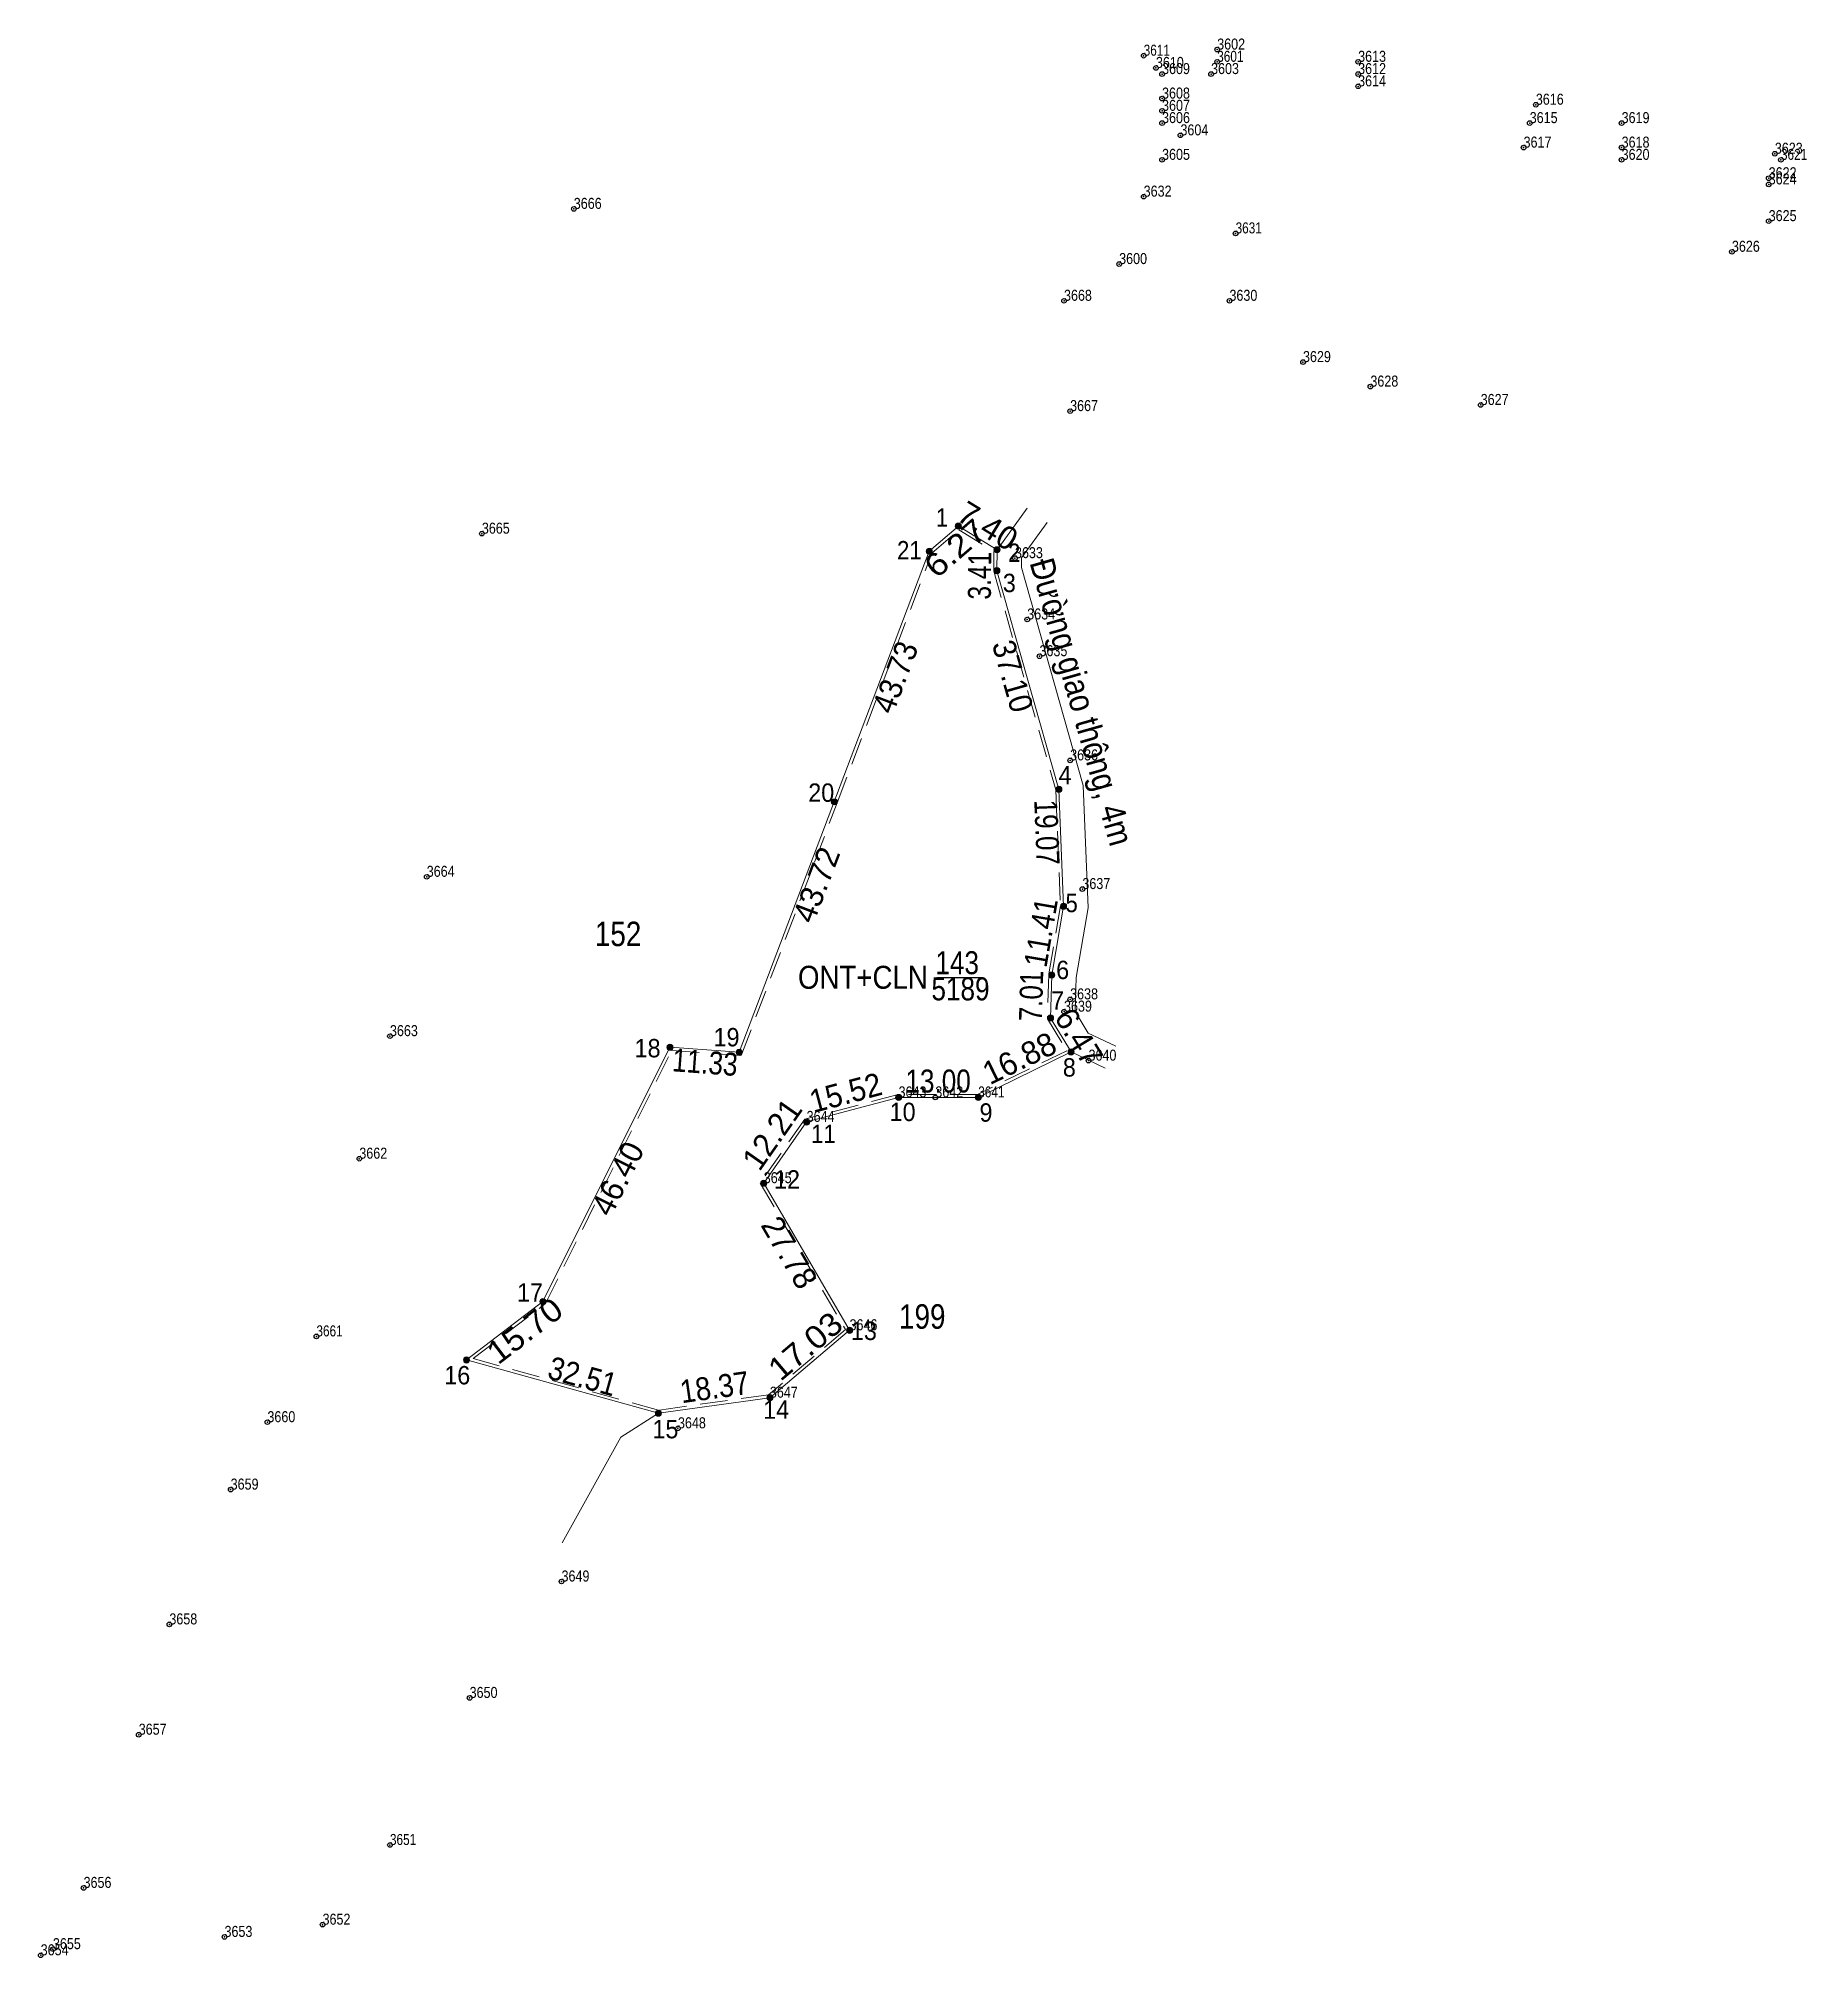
# Model space of a CAD drawing. Header units: metres. Extents: x 537124 to 538695, y 1849018 to 1849582.
# Drawn here: x 538406.6 to 538695.2, y 1849268.6 to 1849581.8 of the extents above; entities that cross this region are included whole.
import ezdxf
from ezdxf.enums import TextEntityAlignment as Align

# ---------------------------------------------------------------- set-up
doc = ezdxf.new("R2010")
doc.units = ezdxf.units.M
doc.header["$LTSCALE"] = 1.5
doc.header["$PDMODE"] = 32
doc.header["$PDSIZE"] = 0.75
doc.linetypes.add('MEDIUM_DASHED', pattern=[4.5, 3, -1.5])
for name, color, linetype, lineweight in [('1', 7, 'MEDIUM_DASHED', 13), ('10', 7, 'Continuous', 13), ('13', 7, 'Continuous', 13), ('22', 7, 'Continuous', 13), ('52', 7, 'Continuous', 13), ('63', 7, 'Continuous', 13)]:
    doc.layers.add(name, color=color, linetype=linetype, lineweight=lineweight)
doc.layers.add('12', color=7, linetype='Continuous')
doc.layers.add('7', color=7, linetype='Continuous')

msp = doc.modelspace()

# ---------------------------------------------------------------- texts
at = {"layer": '1', "width": 0.85}
msp.add_text('5189', height=3.75, dxfattribs=at).set_placement((538557.11, 1849424.84), align=Align.CENTER)
at = {"layer": '10', "width": 0.85}
for s, p in [('152', (538501.225, 1849433.69)), ('199', (538550.87, 1849371.25))]:
    msp.add_text(s, height=4, dxfattribs=at).set_placement(p, align=Align.CENTER)
at = {"layer": '12'}
for s, width, p in [('3611', 0.8, (538587, 1849579)), ('3601', 0.8, (538599, 1849578)), ('3602', 0.85, (538599, 1849580)), ('3613', 0.85, (538622, 1849578)), ('3610', 0.85, (538589, 1849577)), ('3609', 0.85, (538590, 1849576)), ('3603', 0.85, (538598, 1849576)), ('3612', 0.85, (538622, 1849576)), ('3614', 0.85, (538622, 1849574)), ('3608', 0.85, (538590, 1849572)), ('3616', 0.85, (538651, 1849571)), ('3607', 0.85, (538590, 1849570)), ('3606', 0.85, (538590, 1849568)), ('3615', 0.85, (538650, 1849568)), ('3619', 0.85, (538665, 1849568)), ('3604', 0.85, (538593, 1849566)), ('3605', 0.85, (538590, 1849562)), ('3617', 0.85, (538649, 1849564)), ('3618', 0.85, (538665, 1849564)), ('3620', 0.85, (538665, 1849562)), ('3623', 0.85, (538690, 1849563)), ('3621', 0.8, (538691, 1849562)), ('3622', 0.85, (538689, 1849559)), ('3632', 0.85, (538587, 1849556)), ('3624', 0.85, (538689, 1849558)), ('3666', 0.85, (538494, 1849554)), ('3631', 0.8, (538602, 1849550)), ('3625', 0.85, (538689, 1849552)), ('3626', 0.85, (538683, 1849547)), ('3600', 0.85, (538583, 1849545)), ('3668', 0.85, (538574, 1849539)), ('3630', 0.85, (538601, 1849539)), ('3629', 0.85, (538613, 1849529)), ('3628', 0.85, (538624, 1849525)), ('3667', 0.85, (538575, 1849521)), ('3627', 0.85, (538642, 1849522)), ('3665', 0.85, (538479, 1849501)), ('3633', 0.85, (538566, 1849497)), ('3634', 0.85, (538568, 1849487)), ('3635', 0.85, (538570, 1849481)), ('3636', 0.85, (538575, 1849464)), ('3664', 0.85, (538470, 1849445)), ('3637', 0.85, (538577, 1849443)), ('3638', 0.85, (538575, 1849425)), ('3639', 0.85, (538574, 1849423)), ('3663', 0.85, (538464, 1849419)), ('3640', 0.85, (538578, 1849415)), ('3643', 0.85, (538547, 1849409)), ('3642', 0.85, (538553, 1849409)), ('3641', 0.8, (538560, 1849409)), ('3644', 0.85, (538532, 1849405)), ('3662', 0.85, (538459, 1849399)), ('3645', 0.85, (538525, 1849395)), ('3646', 0.85, (538539, 1849371)), ('3661', 0.8, (538452, 1849370)), ('3647', 0.85, (538526, 1849360)), ('3660', 0.85, (538444, 1849356)), ('3648', 0.85, (538511, 1849355)), ('3659', 0.85, (538438, 1849345)), ('3649', 0.85, (538492, 1849330)), ('3658', 0.85, (538428, 1849323)), ('3650', 0.85, (538477, 1849311)), ('3657', 0.85, (538423, 1849305)), ('3651', 0.8, (538464, 1849287)), ('3656', 0.85, (538414, 1849280)), ('3652', 0.85, (538453, 1849274)), ('3653', 0.85, (538437, 1849272)), ('3654', 0.85, (538407, 1849269)), ('3655', 0.85, (538409, 1849270))]:
    msp.add_text(s, height=1.8, dxfattribs=dict(at, width=width)).set_placement(p)
at = {"layer": '13', "width": 0.9}
msp.add_text('Đường giao thông, 4m', height=4, rotation=285.854, dxfattribs=at).set_placement((538574.961, 1849473.011), align=Align.CENTER)
at = {"layer": '13', "width": 0.85}
msp.add_text('143', height=3.75, dxfattribs=at).set_placement((538556.565, 1849429.11), align=Align.CENTER)
at = {"layer": '13', "width": 0.9}
msp.add_text('ONT+CLN ', height=3.75, dxfattribs=at).set_placement((538553.03, 1849426.73), align=Align.RIGHT)
at = {"layer": '63'}
for s, width, p in [(' 1', 0.9, (538555.1, 1849502.15)), (' 21', 0.9, (538550.77, 1849496.8)), (' 2', 0.9, (538566.88, 1849496.39)), (' 3', 0.95, (538566.14, 1849491.46)), (' 4', 0.95, (538575.24, 1849460.11)), (' 20', 0.95, (538536.5, 1849457.24)), (' 5', 0.9, (538576.25, 1849439.23)), (' 6', 0.95, (538574.84, 1849428.31)), (' 7', 0.95, (538574.03, 1849423.34)), (' 19', 0.95, (538521.05, 1849417.33)), (' 18', 0.95, (538508.16, 1849415.54)), (' 8', 0.95, (538575.93, 1849412.4)), (' 10', 0.95, (538549.78, 1849405.14)), (' 9', 0.95, (538562.33, 1849405.04)), (' 11', 0.9, (538536.75, 1849401.56)), (' 12', 0.95, (538530.92, 1849394.12)), (' 17', 0.95, (538488.97, 1849375.68)), (' 13', 0.95, (538543.46, 1849369.41)), (' 16', 0.95, (538477.1, 1849362.17)), (' 14', 0.95, (538529.14, 1849356.55)), (' 15', 0.95, (538511.07, 1849353.37))]:
    msp.add_text(s, height=3, dxfattribs=dict(at, width=width)).set_placement(p, align=Align.RIGHT)
for s, rotation, width, p in [('7.40', 328.545, 1.05, (538560.592, 1849500.677)), ('6.27', 40.799, 1.15, (538557.47, 1849497.212)), ('3.41', 89.496, 0.8, (538562.095, 1849494.129)), ('43.73', 69.228, 0.95, (538548.199, 1849476.915)), ('37.10', 285.846, 0.95, (538563.834, 1849477.252)), ('19.07', 272.253, 0.85, (538569.345, 1849452.189)), ('11.41', 80.315, 0.9, (538572.077, 1849435.61)), ('7.01', 88.366, 0.85, (538570.506, 1849425.507)), ('11.33', 355.749, 0.85, (538515.276, 1849412.883)), ('15.52', 14.931, 0.95, (538538.842, 1849407.971)), ('15.70', 37.337, 1.1, (538487.128, 1849369.449)), ('17.03', 40.236, 1.1, (538532.994, 1849366.999)), ('32.51', 344.476, 0.9, (538494.948, 1849361.696)), ('18.37', 7.949, 0.9, (538517.221, 1849359.871))]:
    msp.add_text(s, height=3.75, rotation=rotation, dxfattribs=dict(at, width=width)).set_placement(p, align=Align.CENTER)
for s, rotation, p in [('43.72', 69.223, (538535.335, 1849443.04)), ('6.47', 301.283, (538574.84, 1849417.914)), ('16.88', 26.079, (538567.531, 1849413.721)), ('12.21', 55.008, (538527.899, 1849401.92)), ('46.40', 63.479, (538502.843, 1849394.928)), ('27.78', 300.256, (538527.567, 1849382.76))]:
    msp.add_text(s, height=3.75, rotation=rotation, dxfattribs=at).set_placement(p, align=Align.CENTER)
at = {"layer": '63', "width": 0.85}
msp.add_text('13.00', height=3.75, dxfattribs=at).set_placement((538553.455, 1849409.8), align=Align.CENTER)

# ---------------------------------------------------------------- hatches: boundary and pattern name
at = {"layer": '13'}
for points in [[(538557.26, 1849502.23, 1), (538556.26, 1849502.23, 1)], [(538552.51, 1849498.13, 1), (538551.51, 1849498.13, 1)], [(538563.57, 1849498.37, 1), (538562.57, 1849498.37, 1)], [(538563.54, 1849494.96, 1), (538562.54, 1849494.96, 1)], [(538537, 1849457.24, 1), (538536, 1849457.24, 1)], [(538573.67, 1849459.27, 1), (538572.67, 1849459.27, 1)], [(538574.42, 1849440.21, 1), (538573.42, 1849440.21, 1)], [(538572.5, 1849428.96, 1), (538571.5, 1849428.96, 1)], [(538572.3, 1849421.95, 1), (538571.3, 1849421.95, 1)], [(538510.19, 1849417.2, 1), (538509.19, 1849417.2, 1)], [(538521.49, 1849416.36, 1), (538520.49, 1849416.36, 1)], [(538575.66, 1849416.42, 1), (538574.66, 1849416.42, 1)], [(538547.5, 1849409, 1), (538546.5, 1849409, 1)], [(538560.5, 1849409, 1), (538559.5, 1849409, 1)], [(538532.5, 1849405, 1), (538531.5, 1849405, 1)], [(538525.5, 1849395, 1), (538524.5, 1849395, 1)], [(538489.47, 1849375.68, 1), (538488.47, 1849375.68, 1)], [(538539.5, 1849371, 1), (538538.5, 1849371, 1)], [(538476.99, 1849366.16, 1), (538475.99, 1849366.16, 1)], [(538526.5, 1849360, 1), (538525.5, 1849360, 1)], [(538508.31, 1849357.46, 1), (538507.31, 1849357.46, 1)]]:
    msp.add_hatch(color=256, dxfattribs=at).paths.add_polyline_path(points)

# ---------------------------------------------------------------- linework, layer by layer
at = {"layer": '1'}
msp.add_lwpolyline([(538556.81, 1849501.61), (538562.57, 1849498.09), (538562.54, 1849494.89), (538572.67, 1849459.19), (538573.42, 1849440.24), (538571.5, 1849429.01), (538571.3, 1849421.82), (538574.45, 1849416.63), (538559.88, 1849409.5), (538546.93, 1849409.5), (538531.69, 1849405.44), (538524.41, 1849395.02), (538538.36, 1849371.11), (538525.79, 1849360.48), (538507.84, 1849357.97), (538477.59, 1849366.37), (538489.37, 1849375.35), (538509.99, 1849416.68), (538521.33, 1849415.83), (538536.97, 1849457.06), (538552.43, 1849497.83)], close=True, dxfattribs=at)
at = {"layer": '10'}
msp.add_lwpolyline([(538552.01, 1849498.13), (538556.76, 1849502.23), (538563.07, 1849498.37)], dxfattribs=at)
at = {"layer": '13', "lineweight": 25}
msp.add_line((538553.22, 1849428.55), (538560.69, 1849428.55), dxfattribs=at)
at = {"layer": '13'}
for centre in [(538556.76, 1849502.23), (538552.01, 1849498.13), (538563.07, 1849498.37), (538563.04, 1849494.96), (538536.5, 1849457.24), (538573.17, 1849459.27), (538573.92, 1849440.21), (538572, 1849428.96), (538571.8, 1849421.95), (538509.69, 1849417.2), (538520.99, 1849416.36), (538575.16, 1849416.42), (538547, 1849409), (538560, 1849409), (538532, 1849405), (538525, 1849395), (538488.97, 1849375.68), (538539, 1849371), (538476.49, 1849366.16), (538526, 1849360), (538507.81, 1849357.46)]:
    msp.add_circle(centre, 0.5, dxfattribs=at)
at = {"layer": '22'}
for points in [[(538568.01, 1849505.16), (538563.07, 1849498.37), (538563.04, 1849494.96), (538573.17, 1849459.27), (538573.92, 1849440.21), (538572, 1849428.96), (538571.8, 1849421.95), (538575.16, 1849416.42), (538580.73, 1849413.75)], [(538571.24, 1849502.81), (538567.06, 1849497.05), (538567.04, 1849495.5), (538577.15, 1849459.9), (538577.93, 1849439.95), (538575.99, 1849428.56), (538575.83, 1849423.02), (538577.96, 1849419.51), (538582.46, 1849417.36)]]:
    msp.add_lwpolyline(points, dxfattribs=at)
at = {"layer": '52'}
for points in [[(538507.81, 1849357.46), (538476.49, 1849366.16), (538488.97, 1849375.68), (538509.69, 1849417.2), (538520.99, 1849416.36), (538552.01, 1849498.13)], [(538575.16, 1849416.42), (538560, 1849409), (538547, 1849409), (538532, 1849405), (538525, 1849395), (538539, 1849371), (538526, 1849360), (538507.81, 1849357.46)], [(538507.81, 1849357.46), (538501.68, 1849353.54), (538492.1, 1849336.33)]]:
    msp.add_lwpolyline(points, dxfattribs=at)
at = {"layer": '7'}
for p in [(538587, 1849579), (538599, 1849580), (538589, 1849577), (538590, 1849576), (538598, 1849576), (538599, 1849578), (538622, 1849578), (538622, 1849576), (538622, 1849574), (538590, 1849572), (538590, 1849570), (538651, 1849571), (538590, 1849568), (538650, 1849568), (538665, 1849568), (538593, 1849566), (538649, 1849564), (538665, 1849564), (538690, 1849563), (538590, 1849562), (538665, 1849562), (538691, 1849562), (538689, 1849559), (538689, 1849558), (538494, 1849554), (538587, 1849556), (538689, 1849552), (538602, 1849550), (538583, 1849545), (538683, 1849547), (538574, 1849539), (538601, 1849539), (538613, 1849529), (538624, 1849525), (538575, 1849521), (538642, 1849522), (538479, 1849501), (538566, 1849497), (538568, 1849487), (538570, 1849481), (538575, 1849464), (538470, 1849445), (538577, 1849443), (538574, 1849423), (538575, 1849425), (538464, 1849419), (538578, 1849415), (538547, 1849409), (538553, 1849409), (538560, 1849409), (538532, 1849405), (538459, 1849399), (538525, 1849395), (538452, 1849370), (538539, 1849371), (538526, 1849360), (538444, 1849356), (538511, 1849355), (538438, 1849345), (538492, 1849330), (538428, 1849323), (538477, 1849311), (538423, 1849305), (538464, 1849287), (538414, 1849280), (538437, 1849272), (538453, 1849274), (538407, 1849269), (538409, 1849270)]:
    msp.add_point(p, dxfattribs=at)

msp.set_redraw_order([(e.dxf.handle, doc.entitydb.next_handle()) for e in msp.query("TEXT MTEXT ATTDEF DIMENSION ARC_DIMENSION")])  # texts and dimensions are drawn at this point

doc.saveas('drawing.dxf')
